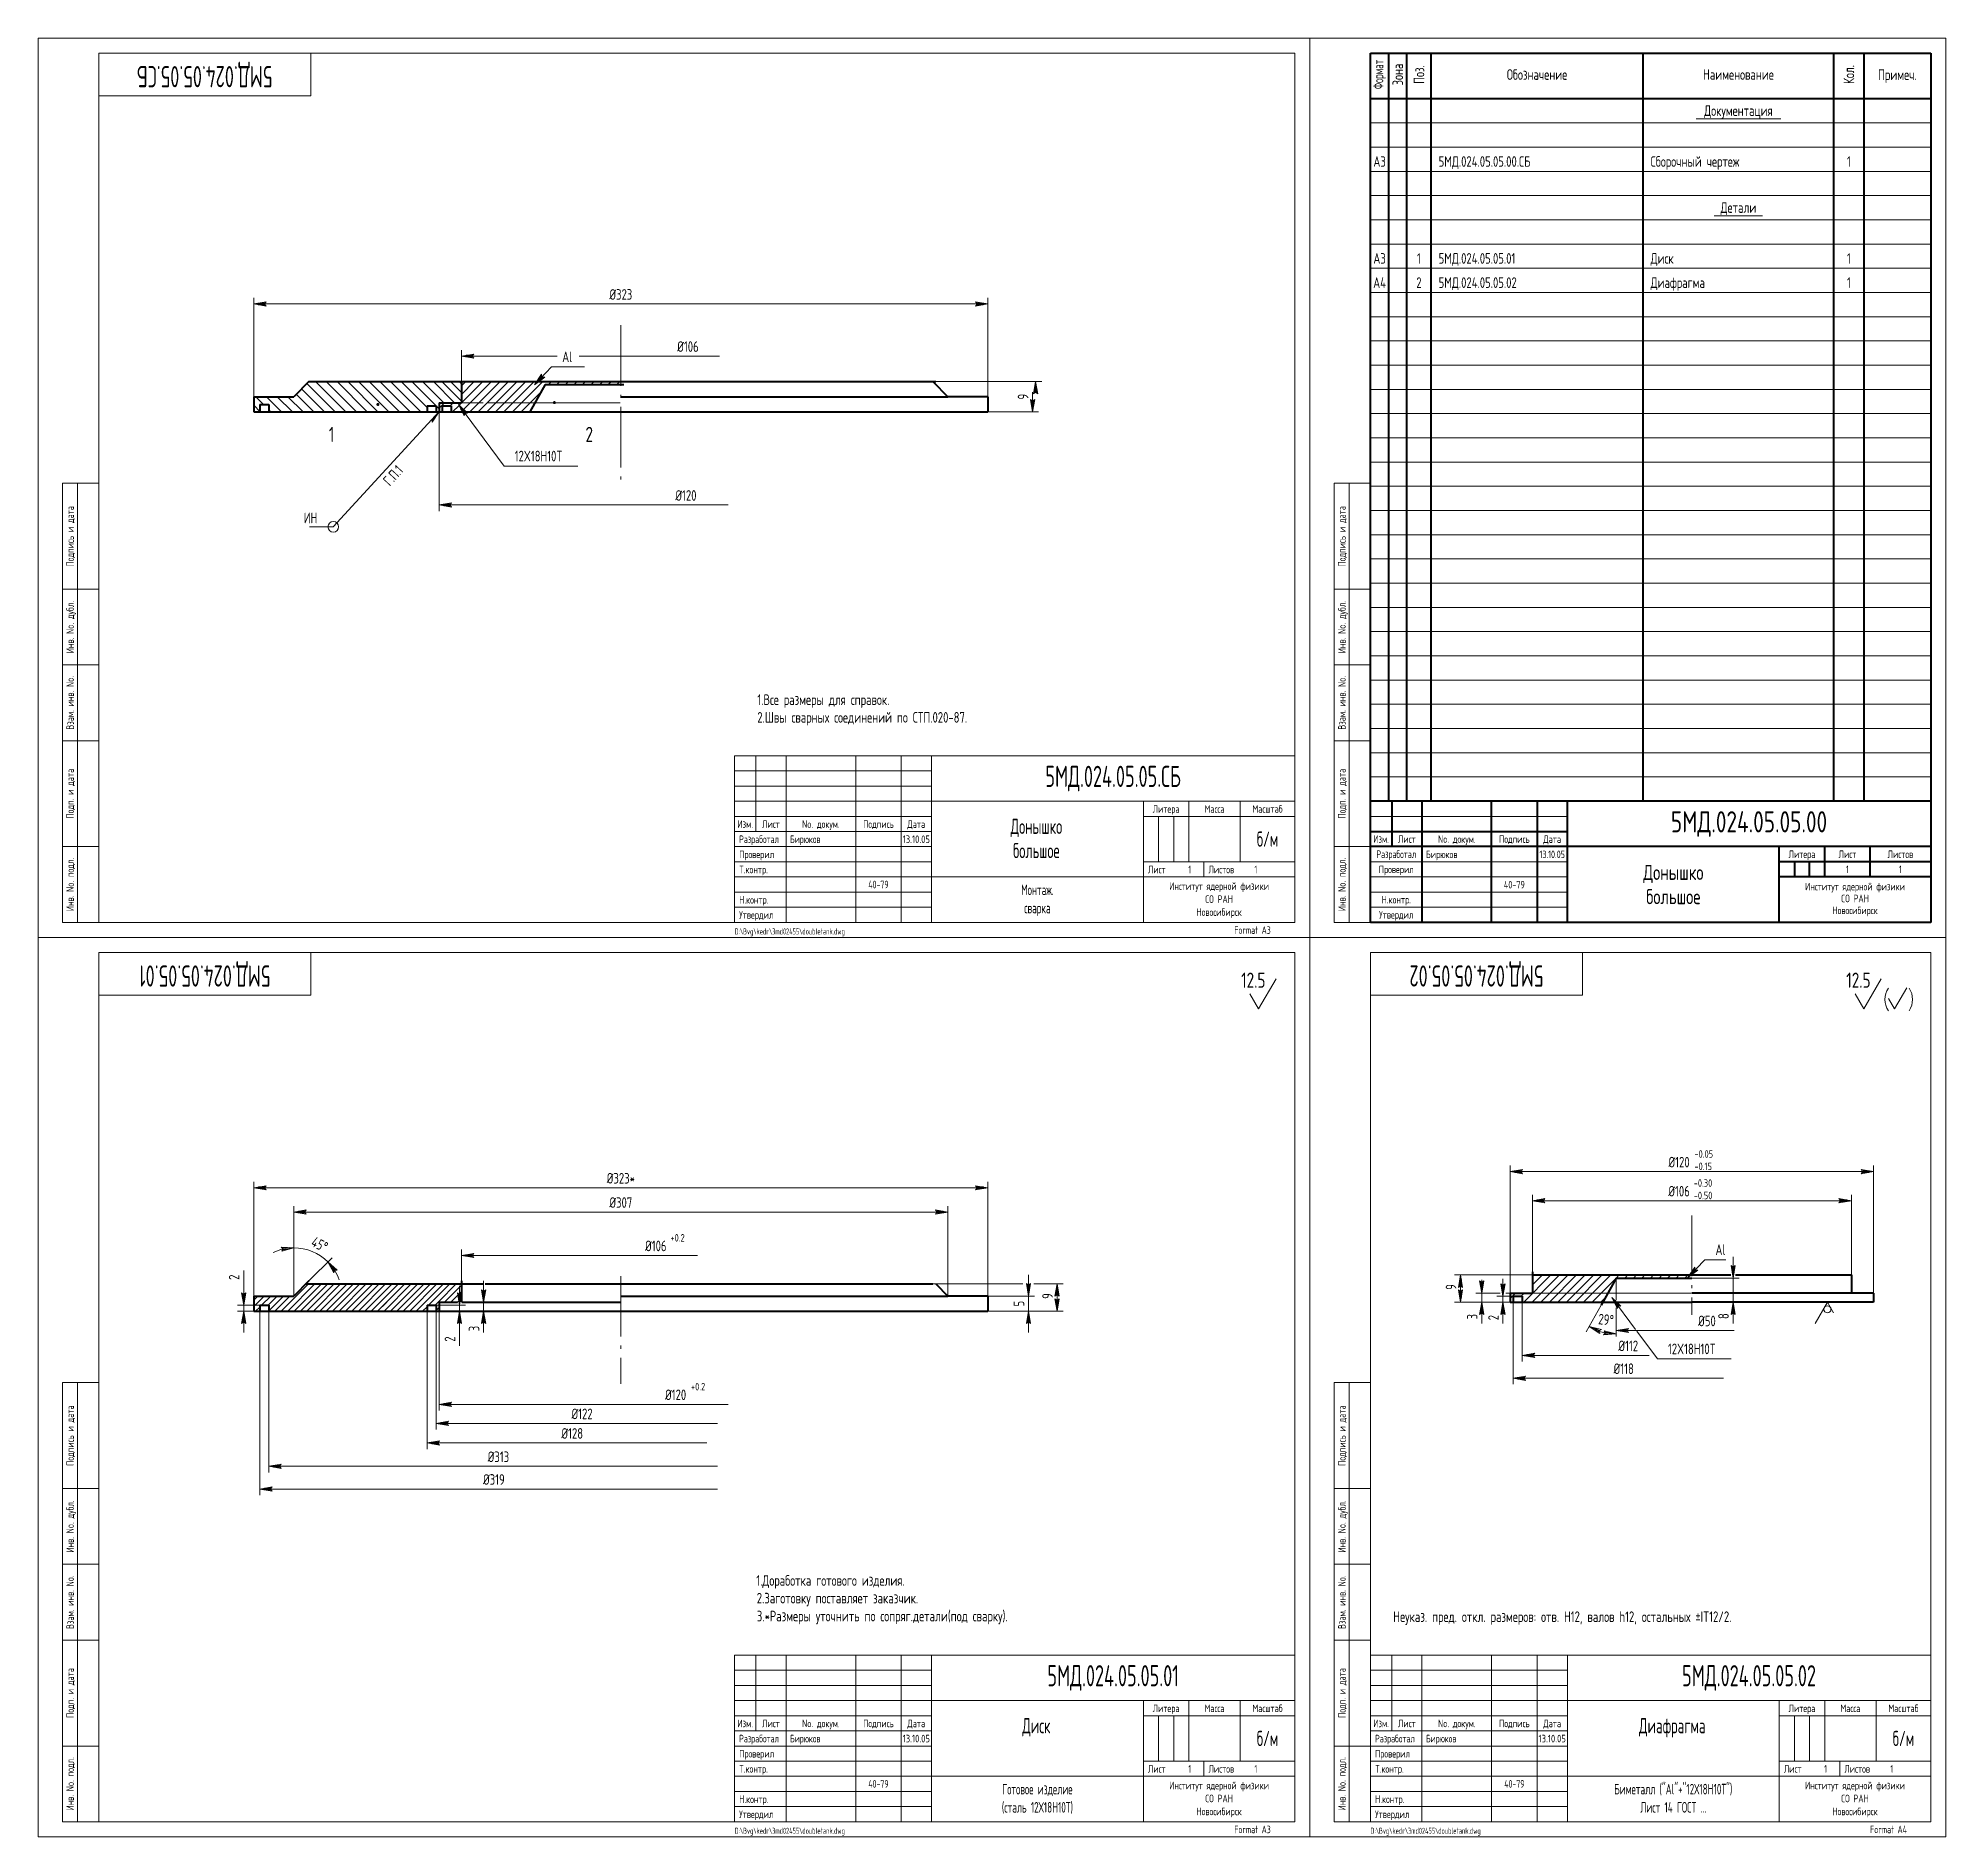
# Model space of a CAD drawing. Extents: x -414 to 4851, y -2165 to 1761.
# Drawn here: x 694 to 1324, y 419 to 1013 of the extents above; entities that cross this region are included whole.
import ezdxf
from ezdxf.enums import TextEntityAlignment as Align

# ---------------------------------------------------------------- set-up
doc = ezdxf.new("R2010")
doc.units = 0
doc.linetypes.add('S-P20', pattern=[27, 20, -3, 1, -3])
for name, color, linetype, lineweight in [('1', 9, 'CONTINUOUS', 20), ('2', 2, 'CONTINUOUS', 50), ('DIM', 4, 'CONTINUOUS', 20), ('HATCH', 5, 'CONTINUOUS', 20), ('TR', 3, 'CONTINUOUS', 20)]:
    doc.layers.add(name, color=color, linetype=linetype, lineweight=lineweight)
doc.styles.add('SIMPLEX', font='simplex.shx', dxfattribs={"width": 0.7})
pattern_1 = [(45, (275.073875836066, 0), (-1.414213562373095, 1.414213562373095), [])]

msp = doc.modelspace()

# ---------------------------------------------------------------- texts
at = {"layer": 'DIM', "style": 'SIMPLEX', "width": 0.7}
for s, p in [('5МД.024.05.05.00.СБ', (1156.789635571172, 970.7560392018383)), ('5МД.024.05.05.01', (1156.789635571172, 938.7560392018383)), ('5МД.024.05.05.02', (1156.789635571172, 930.7560392018383)), ('1.Доработка готового изделия.', (931.4258379364803, 502.1553214612962)), ('2.Заготовку поставляет заказчик.', (931.6141756500153, 496.3219881279629)), ('3.*Размеры уточнить по сопряг.детали(под сварку).', (931.633492338583, 490.4104681980461))]:
    msp.add_text(s, height=3.5, dxfattribs=at).set_placement(p)
for s, height, p in [('1', 3.5, (1292.289635571172, 970.7560392018383)), ('A3', 3.5, (1137.289635571172, 938.7560392018383)), ('1', 3.5, (1150.289635571172, 938.7560392018383)), ('1', 3.5, (1292.289635571172, 938.7560392018383)), ('A4', 3.5, (1137.289635571172, 930.7560392018383)), ('2', 3.5, (1150.289635571172, 930.7560392018383)), ('1', 3.5, (1292.289635571172, 930.7560392018383)), ('1', 5, (791.2067506751769, 879.8893226628824)), ('2', 5, (876.2839532898895, 879.8893226628824))]:
    msp.add_text(s, height=height, dxfattribs=at).set_placement(p, align=Align.CENTER)
for s, p in [('Подпись и дата', (706.0896355711716, 848.7438015313794)), ('Инв. No. дубл.', (706.0896355711716, 818.7438015313794)), ('Взам. инв. No.', (706.0896355711716, 793.7438015313794)), ('Подп. и дата', (706.0896355711716, 763.7438015313794)), ('Инв. No. подл.', (706.0896355711716, 733.7438015313794)), ('Подпись и дата', (706.0896355711716, 551.7438015313794)), ('Подпись и дата', (1126.089635571171, 551.7438015313794)), ('Инв. No. дубл.', (706.0896355711716, 521.7438015313794)), ('Инв. No. дубл.', (1126.089635571171, 521.7438015313794)), ('Взам. инв. No.', (706.0896355711716, 496.7438015313794)), ('Взам. инв. No.', (1126.089635571171, 496.7438015313794)), ('Подп. и дата', (706.0896355711716, 466.7438015313794)), ('Подп. и дата', (1126.089635571171, 466.7438015313794)), ('Инв. No. подл.', (706.0896355711716, 436.7438015313794)), ('Инв. No. подл.', (1126.089635571171, 436.7438015313794))]:
    msp.add_text(s, height=2.5, rotation=90, dxfattribs=at).set_placement(p, align=Align.CENTER)
for s, height, p in [('5МД.024.05.05.00', 7, (1259.289635571172, 753.7438015313794)), ('1', 2.5, (1291.789635571172, 738.7438015313794)), ('1', 2.5, (1309.289635571172, 738.7438015313794))]:
    msp.add_text(s, height=height, dxfattribs=at).set_placement(p, align=Align.MIDDLE)
at = {"layer": 'DIM', "style": 'SIMPLEX', "width": 0.5600000000000362}
msp.add_text('13.10.05', height=2.5, dxfattribs=at).set_placement((1190.089635571171, 742.4438015313794), (1198.489635571172, 742.4438015313794), align=Align.FIT)
at = {"layer": 'DIM', "style": 'SIMPLEX', "width": 0.7}
for p in [(1099.589635571172, 699.6438015313794), (1299.439635571172, 699.6438015313794)]:
    msp.add_text('12.5', height=5, dxfattribs=at).set_placement(p, align=Align.RIGHT)
for s, p in [('-0.05', (1241.263875974658, 642.764271171931)), ('-0.30', (1241.030542641325, 633.163724024776)), ('+0.2', (903.1076150441902, 615.085820949817)), ('+0.2', (909.877738602129, 565.9258208000666))]:
    msp.add_text(s, height=2.4745, dxfattribs=at).set_placement(p, align=Align.BOTTOM_LEFT)
for s, p in [('-0.15', (1241.263875974658, 641.889271171931)), ('-0.50', (1241.030542641325, 632.288724024776))]:
    msp.add_text(s, height=2.4745, dxfattribs=at).set_placement(p, align=Align.TOP_LEFT)
msp.add_text('29° ', height=3.5, rotation=354.3, dxfattribs=at).set_placement((1209.380029982415, 588.5478216602437))
at = {"layer": 'DIM', "char_height": 3.5, "attachment_point": 5, "style": 'SIMPLEX'}
for s, insert in [('%%c323', (886.7146552687957, 928.607478581186)), ('%%c106', (908.8849077301566, 911.385820949817)), ('\\A1;%%c120', (908.2146552687957, 862.2258208000666)), ('\\A1;%%c120', (1236.188875974658, 642.064271171931)), ('%%c323*', (886.7146552687957, 636.7390937528427)), ('%%c307', (886.7146552687977, 628.7188157077362)), ('%%c106', (1236.188875974658, 632.463724024776)), ('%%c106', (898.2659483775235, 614.385820949817)), ('\\A1;%%c50', (1245.39035953738, 589.6041411825446)), ('\\A1;%%c112', (1219.407992762476, 581.3751020887671)), ('\\A1;%%c118', (1217.907992757634, 573.8318124084348)), ('\\A1;%%c120', (904.802738602129, 565.2258208000666)), ('\\A1;%%c122', (873.9122967518329, 558.9173162552155)), ('\\A1;%%c128', (870.6622967566759, 552.4673883404878)), ('\\A1;%%c313', (846.2872967502185, 544.7579329698002)), ('\\A1;%%c319', (844.7872967502185, 537.2601278642343))]:
    msp.add_mtext(s, dxfattribs=dict(at, insert=insert))
for s, insert, rotation in [('9', (1019.545149871915, 894.8395665893612), 90), ('\\A1;45°', (787.2570804106454, 614.8879479017417), 333.3859441926819), ('\\A1;2', (759.0089143954046, 604.0562332560282), 90), ('9', (1027.619447501585, 597.8395665893612), 90), ('\\A1;5', (1018.197084054555, 595.3395665893613), 90), ('3', (838.2283715423534, 587.10146085903), 90), ('2', (830.2772165654753, 583.6228999226946), 90)]:
    msp.add_mtext(s, dxfattribs=dict(at, insert=insert, rotation=rotation))
at = {"layer": 'HATCH', "color": 4, "style": 'SIMPLEX', "width": 0.7}
for s, p in [('9', (1162.623117429714, 599.8874091688992)), ('3', (1169.621942144288, 590.1125341263422)), ('2', (1176.658375992508, 589.8387226007817)), ('8', (1252.610795199132, 590.2346028873881))]:
    msp.add_text(s, height=3.5, rotation=90, dxfattribs=at).set_placement(p)
at = {"layer": 'TR', "style": 'SIMPLEX'}
for s, height, width, p in [('Формат', 3.36, 0.6, (1137.289635571172, 1001.233801531379)), ('Зона', 3.5, 0.7, (1143.289635571172, 1001.233801531379)), ('Поз.', 3.5, 0.7, (1150.289635571172, 1001.233801531379)), ('Кол.', 3.5, 0.7, (1292.289635571172, 1001.233801531379))]:
    msp.add_text(s, height=height, rotation=90, dxfattribs=dict(at, width=width)).set_placement(p, align=Align.MIDDLE)
at = {"layer": 'TR', "style": 'SIMPLEX', "width": 0.7}
for s, height, p in [('Обозначение', 3.5, (1189.289635571172, 1001.233801531379)), ('Наименование', 3.5, (1255.789635571172, 1001.233801531379)), ('Примеч.', 3.5, (1308.289635571172, 1000.703555784688)), ('Литера', 2.5, (1276.789635571172, 743.3970228802777)), ('Лист', 2.5, (1291.789635571172, 743.7438015313794)), ('Листов', 2.5, (1309.289635571172, 743.7438015313794))]:
    msp.add_text(s, height=height, dxfattribs=at).set_placement(p, align=Align.MIDDLE)
at = {"layer": 'TR', "style": 'SIMPLEX'}
for s, height, width, p in [('Документация', 3.5, 0.7, (1255.789635571172, 987.5560392018383)), ('А3', 3.5, 0.7, (1137.289635571172, 970.7560392018383)), ('Детали', 3.5, 0.7, (1255.789635571172, 955.5560392018383)), ('Изм.', 2.5, 0.7, (1137.789635571172, 747.4938015313794)), ('Лист', 2.5, 0.7, (1146.289635571172, 747.4938015313794)), ('No. докум.', 2.5, 0.7, (1162.789635571172, 747.4938015313794)), ('Подпись', 2.5, 0.7, (1181.789635571172, 747.4938015313794)), ('Дата', 2.5, 0.7, (1194.289635571172, 747.4938015313794)), ('Разработал', 2.5, 0.6, (1142.789635571172, 742.4938015313794)), ('Проверил', 2.5, 0.7, (1142.789635571172, 737.4938015313794)), ('Донышко', 5, 0.7, (1234.289635571172, 735.2438015313794)), ('40-79', 2.5, 0.7, (1181.789635571172, 732.4438015313794)), ('большое', 5, 0.7, (1234.289635571172, 727.2438015313794)), ('Институт ядерной физики', 2.5, 0.7, (1294.308428198719, 731.8072280561032)), ('Утвердил', 2.5, 0.7, (1142.789635571172, 722.4938015313794)), ('Н.контр.', 2.5, 0.7, (1142.789635571172, 727.4938015313794)), ('Новосибирск', 2.5, 0.7, (1294.308428198719, 723.9500851989606)), ('СО РАН', 2.5, 0.7, (1294.308428198719, 727.8786566275319))]:
    msp.add_text(s, height=height, dxfattribs=dict(at, width=width)).set_placement(p, align=Align.CENTER)
at = {"layer": 'TR', "style": 'SIMPLEX', "width": 0.7}
for s, height, p in [('Сборочный чертеж', 3.5, (1226.789635571172, 970.7560392018383)), ('Диск', 3.5, (1226.789635571172, 938.7560392018383)), ('Диафрагма', 3.5, (1226.789635571172, 930.7560392018383)), ('Al', 3.5, (867.356389972356, 906.2665305869585)), ('12X18H10T', 3.5, (851.6594295556911, 873.4887807420552)), ('Бирюков', 2.5, (1152.589635571171, 742.4438015313794)), ('Al', 3.5, (1248.213417914952, 611.4042515858876)), ('12X18H10T', 3.5, (1232.516457498287, 578.6265017409842))]:
    msp.add_text(s, height=height, dxfattribs=at).set_placement(p)
for s, height, rotation, p in [('Г.П.1', 3.5, 47.44915535325585, (812.7970533806886, 867.6458491863109)), ('Подпись и дата', 2.5, 90, (1126.089635571171, 848.7438015313794)), ('Инв. No. дубл.', 2.5, 90, (1126.089635571171, 818.7438015313794)), ('Взам. инв. No.', 2.5, 90, (1126.089635571171, 793.7438015313794)), ('Подп. и дата', 2.5, 90, (1126.089635571171, 763.7438015313794)), ('Инв. No. подл.', 2.5, 90, (1126.089635571171, 733.7438015313794))]:
    msp.add_text(s, height=height, rotation=rotation, dxfattribs=at).set_placement(p, align=Align.CENTER)
msp.add_text('ИН', height=3.5, dxfattribs=at).set_placement((786.5065071405845, 853.03953569315), align=Align.RIGHT)
at = {"layer": 'TR', "char_height": 3.5, "width": 170, "attachment_point": 7, "style": 'SIMPLEX'}
for s, insert in [('\\A1;1.Все размеры для справок.\\P2.Швы сварных соединений по СТП.020-87.', (931.7896355711716, 786.2438015313794)), ('\\A1;Неуказ. пред. откл. размеров: отв. H12, валов h12, остальных ±IT12/2.', (1141.789635571172, 489.2438015313794))]:
    msp.add_mtext(s, dxfattribs=dict(at, insert=insert))

# ---------------------------------------------------------------- blocks, each defined once
blk = doc.blocks.new('SHTAMP1')
at = {"layer": 'DIM', "color": 2}
for p, q in [((-185, 55), (0, 55)), ((-185, 55), (-185, 0)), ((-178, 55), (-178, 29.99999999999999)), ((-168, 55), (-168, 0)), ((-145, 55), (-145, 0)), ((-130, 55), (-130, 0)), ((-120, 55), (-120, 0)), ((-120, 40), (0, 40)), ((-49.99999999999997, 40), (-50, 0)), ((-34.99999999999997, 40), (-34.99999999999997, 20)), ((-17.99999999999997, 40), (-17.99999999999997, 20.00000000000001)), ((-185, 35), (-120, 35)), ((-49.99999999999997, 35), (0, 35)), ((-185, 30), (-120, 30)), ((-50, 20), (0, 20)), ((-29.99999999999994, 20.00000000000001), (-29.99999999999997, 15)), ((-120, 15), (0, 15))]:
    blk.add_line(p, q, dxfattribs=at)
at = {"layer": 'DIM'}
for p, q in [((-185, 50), (-120, 50)), ((-185, 45), (-120, 45)), ((-185, 40), (-120, 40)), ((-44.99999999999997, 35), (-44.99999999999997, 20)), ((-39.99999999999997, 35), (-39.99999999999997, 20)), ((-185, 25), (-120, 25)), ((-185, 20), (-120, 20)), ((-185, 15), (-120, 15)), ((-185, 10), (-120, 10)), ((-185, 5), (-120, 5))]:
    blk.add_line(p, q, dxfattribs=at)
at = {"layer": 'DIM', "style": 'SIMPLEX', "width": 0.6}
blk.add_text('1', height=2.5, dxfattribs=at).set_placement((-35.17607202795625, 16.2))
at = {"layer": 'DIM', "style": 'SIMPLEX', "width": 0.6, "flags": 8}
blk.add_attdef('ОБОЗНАЧЕНИЕ2', text='', height=7, dxfattribs=at).set_placement((-117, 60), align=Align.MIDDLE)
at = {"layer": 'DIM', "style": 'SIMPLEX', "width": 0.6}
for tag, height, p in [('ОБОЗНАЧЕНИЕ', 7, (-60, 47.5)), ('МАСШТАБ', 5, (-9, 27.5))]:
    blk.add_attdef(tag, text='', height=height, dxfattribs=at).set_placement(p, align=Align.MIDDLE)
at = {"layer": 'DIM', "style": 'SIMPLEX', "width": 0.9108433734939759}
blk.add_attdef('ДАТА', text='', height=2.5, dxfattribs=at).set_placement((-129.5, 26.2), (-120.5, 26.2), align=Align.FIT)
at = {"layer": 'DIM', "style": 'SIMPLEX', "width": 0.6}
blk.add_attdef('ТЕЛЕФОН', text='', height=2.5, dxfattribs=at).set_placement((-137.5, 12.5), align=Align.MIDDLE_CENTER)
for tag, p in [('ЛИСТОВ', (-13.325, 16.2)), ('FORMAT', (-20, -3.8))]:
    blk.add_attdef(tag, p, '', height=2.5, dxfattribs=at)
at = {"layer": 'TR', "style": 'SIMPLEX', "width": 0.7}
for s, p in [('Литера', (-42.49999999999997, 36.2)), ('Масса', (-26.49999999999997, 36.2)), ('Масштаб', (-9, 36.2)), ('Изм.', (-181.5, 31.2)), ('Лист', (-173, 31.2)), ('No. докум.', (-156.5, 31.2)), ('Подпись', (-137.5, 31.2)), ('Дата', (-125, 31.2)), ('Институт ядерной физики', (-25, 10.70243239950646)), ('СО РАН', (-25, 6.416718113792172)), ('Новосибирск', (-25, 2.131003828077887))]:
    blk.add_text(s, height=2.5, dxfattribs=at).set_placement(p, align=Align.CENTER)
at = {"layer": 'TR', "style": 'SIMPLEX'}
for s, width, p in [('Разработал', 0.6, (-183.5, 26.2)), ('Проверил', 0.7, (-183.5, 21.2)), ('T.контр.', 0.7, (-183.5, 16.2)), ('Лист', 0.7, (-48.5, 16.2)), ('Листов', 0.7, (-28.49999999999997, 16.2)), ('Н.контр.', 0.7, (-183.5, 6.200000000000001)), ('Утвердил', 0.7, (-183.5, 1.200000000000001))]:
    blk.add_text(s, height=2.5, dxfattribs=dict(at, width=width)).set_placement(p)
at = {"layer": 'TR', "style": 'SIMPLEX', "width": 0.6}
for tag, height, p in [('НАИМЕНОВАНИЕ', 5, (-85.34568711718521, 29.20002082529924)), ('НАИМЕНОВАНИЕ2', 5, (-85.34568711718521, 21.20002082529924)), ('СОРТАМЕНТ', 3.5, (-85, 3)), ('МАТЕРИАЛ', 3.5, (-85, 9))]:
    blk.add_attdef(tag, text='', height=height, dxfattribs=at).set_placement(p, align=Align.CENTER)
for tag, p, height in [('РАЗРАБОТАЛ', (-166.7, 26.2), 2.5), ('ПРОВЕРИЛ', (-166.7, 21.2), 2.5), ('НОРМОКОНТРОЛЬ', (-166.7, 6.199999999999998), 2.5), ('УТВЕРДИЛ', (-166.7, 1.199999999999999), 2.5), ('ФАЙЛ', (-185, -4), 2)]:
    blk.add_attdef(tag, p, '', height=height, dxfattribs=at)
blk = doc.blocks.new('LEADR')
at = {"layer": 'DIM'}
for p, q in [((-1.170416226631389, 0.2000000000000028), (0, 0)), ((-0.9997944300187243, -0.0002412563466975826), (-1.170416226631389, 0.2000000000000028)), ((0, 0), (-1.170416226631389, -0.1999999999999886)), ((-0.4381870021173455, 0.07487712356459042), (-1.063684681848329, 0.07474016190496968)), ((0, 0), (-1, 0)), ((-1.170416226631389, -0.1999999999999886), (-0.9997944300187243, -0.0002412563466975826)), ((-0.4396274744967172, -0.07512327059271229), (-1.063870801763059, -0.07525989858129378))]:
    blk.add_line(p, q, dxfattribs=at)
blk = doc.blocks.new('SVLEADR')
at = {"layer": 'DIM'}
for p, q in [((-1.170621796612664, -0.199758743653291), (-1, 0)), ((0, 0), (-1.170621796612664, -0.199758743653291)), ((-0.3755462257252447, -0.07510924514504325), (-1.064076371744335, -0.0750186422345962))]:
    blk.add_line(p, q, dxfattribs=at)

# ---------------------------------------------------------------- hatches: boundary and pattern name
at = {"layer": 'HATCH'}
h = msp.add_hatch(dxfattribs=at)
h.set_pattern_fill('U', color=256, scale=2, angle=45, style=0, pattern_type=0)
h.set_pattern_definition(pattern_1)
h.paths.add_polyline_path([(834.0553040438923, 899.8395665893614), (834.0547422080499, 892.8477920972638), (826.7148969998348, 892.8477920972639), (826.7146552687957, 889.8395665893614), (827.7146552720242, 889.8395665893614), (827.7148164775464, 891.8456911044213), (830.7148164872316, 891.8456911044212), (830.7146552817098, 889.8395665893614), (834.3429258433874, 889.8395665893615), (833.1186502449959, 892.2666496906267), (835.646180583832, 889.8395665893613), (856.7146552687957, 889.8395665893614), (861.7146552687956, 898.8395665893611), (886.7146552687957, 898.8395665893612), (886.7146552687958, 899.8395665893613), (885.307023325101, 899.8395665893613), (859.6105954046283, 899.8395665893614), (858.2220637935045, 898.811075284334), (858.9178414764102, 899.8395665893614)])
h = msp.add_hatch(dxfattribs=at)
h.set_pattern_fill('U', color=256, scale=2, angle=45, style=0, pattern_type=0)
h.set_pattern_definition(pattern_1)
h.paths.add_polyline_path([(1240.425625974658, 604.7923789472738), (1215.425625974658, 604.7923789472738), (1215.425625974658, 603.7923789472736), (1240.425625974658, 603.7923789472738)])

# ---------------------------------------------------------------- linework, layer by layer
at = {"layer": '1'}
for p, q in [((1134.289635571172, 985.2560392018383), (1319.289635571172, 985.2560392018383)), ((1134.289635571172, 977.2560392018383), (1319.289635571172, 977.2560392018383)), ((1134.289635571172, 969.2560392018383), (1319.289635571172, 969.2560392018383)), ((1134.289635571172, 961.2560392018383), (1319.289635571172, 961.2560392018383)), ((1134.289635571172, 953.2560392018383), (1319.289635571172, 953.2560392018383)), ((1134.289635571172, 945.2560392018383), (1319.289635571172, 945.2560392018383)), ((1134.289635571172, 937.2560392018383), (1319.289635571172, 937.2560392018383)), ((1134.289635571172, 929.2560392018383), (1319.289635571172, 929.2560392018383)), ((1134.289635571172, 921.2560392018383), (1319.289635571172, 921.2560392018383)), ((1134.289635571172, 913.2560392018383), (1319.289635571172, 913.2560392018383)), ((1134.289635571172, 905.2560392018383), (1319.289635571172, 905.2560392018383)), ((1134.289635571172, 897.2560392018383), (1319.289635571172, 897.2560392018383)), ((834.05474220805, 892.8477920972638), (841.2799756766524, 892.8477920972638)), ((842.8238750164389, 892.8477920972638), (886.5334526953332, 892.8477920972638)), ((1134.289635571172, 889.2560392018383), (1319.289635571172, 889.2560392018383)), ((1134.289635571172, 881.2560392018383), (1319.289635571172, 881.2560392018383)), ((1134.289635571172, 873.2560392018383), (1319.289635571172, 873.2560392018383)), ((1134.289635571172, 865.2560392018383), (1319.289635571172, 865.2560392018383)), ((1134.289635571172, 857.2560392018383), (1319.289635571172, 857.2560392018383)), ((1134.289635571172, 849.2560392018383), (1319.289635571172, 849.2560392018383)), ((1134.289635571172, 841.2560392018383), (1319.289635571172, 841.2560392018383)), ((1134.289635571172, 833.2560392018383), (1319.289635571172, 833.2560392018383)), ((1134.289635571172, 825.2560392018383), (1319.289635571172, 825.2560392018383)), ((1134.289635571172, 817.2560392018383), (1319.289635571172, 817.2560392018383)), ((1134.289635571172, 809.2560392018383), (1319.289635571172, 809.2560392018383)), ((1134.289635571172, 801.2560392018383), (1319.289635571172, 801.2560392018383)), ((1134.289635571172, 793.2560392018383), (1319.289635571172, 793.2560392018383)), ((1134.289635571172, 785.2560392018383), (1319.289635571172, 785.2560392018383)), ((1134.289635571172, 777.2560392018383), (1319.289635571172, 777.2560392018383)), ((1134.289635571172, 769.2560392018383), (1319.289635571172, 769.2560392018383)), ((1199.289635571172, 756.2438015313794), (1134.289635571172, 756.2438015313794)), ((1199.289635571172, 741.2438015313794), (1134.289635571172, 741.2438015313794)), ((1134.289635571172, 736.2438015313794), (1199.289635571172, 736.2438015313794)), ((1199.289635571172, 731.2438015313794), (1134.289635571172, 731.2438015313794)), ((1134.289635571172, 726.2438015313794), (1199.289635571172, 726.2438015313794)), ((1187.765712252938, 598.7923789472738), (1196.511833450816, 598.7923789472738)), ((1196.511833450816, 598.7923789472738), (1240.221411129711, 598.7923789472738))]:
    msp.add_line(p, q, dxfattribs=at)
at = {"layer": '1', "linetype": 'S-P20'}
for p, q in [((886.7146552687957, 918.4400730777631), (886.7146552687957, 865.8395665893614)), ((1240.425625974658, 624.3928854356757), (1240.425625974658, 591.5972894628447)), ((886.7146552687957, 604.4554877038805), (886.7146552687957, 568.8395665893614))]:
    msp.add_line(p, q, dxfattribs=at)
at = {"layer": '2'}
for p, q in [((1134.289635571172, 721.2438015313794), (1134.289635571172, 1008.243801531379)), ((1134.289635571172, 1008.243801531379), (1319.289635571172, 1008.243801531379)), ((1140.289635571172, 761.2438015313794), (1140.289635571172, 1008.243801531379)), ((1146.289635571172, 761.2438015313794), (1146.289635571172, 1008.243801531379)), ((1154.289635571172, 761.2438015313794), (1154.289635571172, 1008.243801531379)), ((1224.289635571172, 761.2438015313794), (1224.289635571172, 1008.243801531379)), ((1287.289635571172, 761.2438015313794), (1287.289635571172, 1008.243801531379)), ((1297.289635571172, 761.2438015313794), (1297.289635571172, 1008.243801531379)), ((1319.289635571172, 1008.243801531379), (1319.289635571172, 721.2438015313794)), ((1319.289635571172, 993.2560392018383), (1134.289635571172, 993.2560392018383)), ((765.4646552687957, 894.8395665893615), (765.4646552687957, 891.3395665893615)), ((765.4646552687957, 894.8395665893617), (778.7146552687957, 894.8395665893612)), ((783.7146552687957, 899.8395665893613), (778.7146552687957, 894.8395665893613)), ((783.7146552687957, 899.8395665893614), (990.7146552687957, 899.8395665893613)), ((834.0553040438922, 899.8395665893613), (834.0547422080499, 892.8477920972637)), ((861.7146552687957, 898.8395665893613), (856.7146552687957, 889.8395665893613)), ((861.7146552687957, 898.8395665893611), (887.7146552687959, 898.8395665893613)), ((885.307023325101, 899.8395665893613), (886.7146552687959, 899.8395665893613)), ((886.7146552687957, 894.8395665893592), (994.7146552687998, 894.8395665893572)), ((989.7146552687957, 899.8395665893613), (994.7146552687957, 894.8395665893613)), ((1007.964655268796, 894.8395665893615), (994.7146552687957, 894.8395665893613)), ((1007.964655268796, 894.8395665893618), (1007.964655268796, 891.3395665893618)), ((765.4646552687957, 891.3395665893615), (765.4646552687957, 889.8395665893615)), ((765.4646552687957, 889.8395665893615), (1007.964655268796, 889.8395665893611)), ((767.4646552687957, 892.2601873631241), (770.4646552687957, 892.2601873631236)), ((767.4646552687957, 892.2601873631241), (767.4646552687957, 889.8395665893615)), ((770.4646552687957, 892.2601873631241), (770.4646552687957, 889.8395665893615)), ((822.7148164614036, 891.8456911044213), (822.7146552817103, 889.839888016113)), ((822.7148164614036, 891.8456911044213), (825.7148164710893, 891.8456911044213)), ((825.7148164710893, 891.8456911044212), (825.7146552720244, 889.8396469460492)), ((826.7148969998348, 892.8477920972638), (826.7146552687957, 889.8395665893613)), ((826.7148969998348, 892.8477920972638), (834.0547422080499, 892.8477920972638)), ((827.7148164775463, 891.8456911044213), (827.714655265567, 889.8394862326734)), ((827.7148164775463, 891.8456911044213), (830.7148164872319, 891.8456911044213)), ((830.7148164872317, 891.8456911044212), (830.7146552558811, 889.8392451626098)), ((1007.964655268796, 891.3395665893615), (1007.964655268796, 889.8395665893615)), ((1319.289635571172, 761.2438015313794), (1134.289635571172, 761.2438015313794)), ((1141.289635571172, 761.2438015313794), (1141.289635571172, 746.2438015313794)), ((1151.289635571172, 761.2438015313794), (1151.289635571172, 721.2438015313794)), ((1174.289635571172, 721.2438015313794), (1174.289635571172, 761.2438015313794)), ((1189.289635571172, 761.2438015313794), (1189.289635571172, 721.2438015313794)), ((1199.289635571172, 721.2438015313794), (1199.289635571172, 761.2438015313794)), ((1134.289635571172, 751.2438015313794), (1199.289635571172, 751.2438015313794)), ((1319.289635571172, 746.2438015313794), (1134.289635571172, 746.2438015313794)), ((1269.289635571172, 721.2438015313794), (1269.289635571172, 746.2438015313794)), ((1284.289635571172, 736.2438015313794), (1284.289635571172, 746.2438015313794)), ((1299.289635571172, 736.2438015313794), (1299.289635571172, 746.2438015313794)), ((1319.289635571172, 741.2438015313794), (1269.289635571172, 741.2438015313794)), ((1274.289635571172, 741.2438015313794), (1274.289635571172, 736.2438015313794)), ((1279.289635571172, 736.2438015313794), (1279.289635571172, 741.2438015313794)), ((1319.289635571172, 736.2438015313794), (1269.289635571172, 736.2438015313794)), ((1319.289635571172, 721.2438015313794), (1134.289635571172, 721.2438015313794)), ((1187.766274749754, 605.7923789472738), (1187.765712252938, 598.7923789472738)), ((783.7146552687957, 602.8395665893613), (778.7146552687955, 597.8395665893612)), ((782.7146552687957, 601.8395665893613), (841.1388789695484, 601.8395665893613)), ((834.0553040438922, 602.8395665893613), (834.0547415470753, 595.8395665893601)), ((841.8573566879631, 601.8395665893613), (989.7146552687957, 601.8395665893613)), ((990.7146552687957, 601.8395665893613), (994.7146552687957, 597.8395665893613)), ((1180.425867044723, 598.7923789472738), (1180.425625974658, 595.792378947274)), ((1180.426027758099, 598.7923789472738), (1187.765712252938, 598.7923789472738)), ((1187.766194393066, 604.792378947274), (1253.243027197241, 604.7923789472738)), ((1215.425625974658, 603.7923789472735), (1210.425625974658, 594.7923789472735)), ((1215.425625974658, 603.7923789472736), (1240.425625974658, 603.7923789472738)), ((1300.425224191217, 598.7923789472738), (1240.425625974658, 598.7923789472738)), ((1254.851430897464, 604.7923789472738), (1293.084896842874, 604.7923789472738)), ((1293.084896842874, 604.7923789472738), (1293.085378983002, 598.7923789472738)), ((1300.425224191217, 598.7923789472738), (1300.425465261282, 595.7923789472738)), ((765.4646552687957, 597.8395665893615), (765.4646552687957, 594.3395665893615)), ((765.4646552687957, 597.8395665893617), (778.7146552687957, 597.8395665893612)), ((765.4646552687957, 594.3395665893615), (765.4646552687957, 592.8395665893615)), ((765.4646552687957, 592.8395665893615), (1007.964655268796, 592.8395665893611)), ((767.4646552687957, 594.843656911571), (767.4646552687957, 592.8395665893615)), ((767.4646552687957, 594.8395665893615), (770.4646552687957, 594.839566589361)), ((770.4646552687957, 594.843656911571), (770.4646552687957, 592.8395665893615)), ((822.7148159692579, 594.8395665893614), (822.7146552817103, 592.839888016113)), ((822.7148159692579, 594.8395665893614), (825.7148963356317, 594.8395665893613)), ((825.7148159789435, 594.8395665893613), (825.7146552720244, 592.8396469460492)), ((826.7148963388602, 595.8395665893602), (826.7146552687957, 592.8395665893613)), ((826.7148963388602, 595.8395665893602), (832.8045311969179, 595.8395665893601)), ((834.2414866337472, 595.8395665893601), (886.7146552687957, 595.8395665893592)), ((886.883662249425, 597.8395665893592), (994.7146552687998, 597.8395665893572)), ((1007.964655268796, 597.8395665893615), (994.7146552687957, 597.8395665893613)), ((1007.964655268796, 597.8395665893615), (1007.964655268796, 594.3395665893615)), ((1007.964655268796, 594.3395665893615), (1007.964655268796, 592.8395665893615)), ((1180.425625974658, 595.792378947274), (1240.425625974658, 595.7923789472738)), ((1181.425786691263, 597.7923789472738), (1181.425625971429, 595.7922985905859)), ((1181.425786691263, 597.7923789472738), (1184.425867057636, 597.7923789472738)), ((1184.425786700948, 597.7923789472738), (1184.425625961743, 595.7920575205223)), ((1300.425625974658, 595.7923789472738), (1240.425625974658, 595.7923789472738))]:
    msp.add_line(p, q, dxfattribs=at)
at = {"layer": 'DIM'}
for p, q in [((1241.789635571172, 986.5560392018383), (1269.789635571172, 986.5560392018383)), ((1247.789635571172, 954.5560392018383), (1263.789635571172, 954.5560392018383)), ((765.4646552687957, 894.8395665893617), (765.4646552687957, 927.457478581186)), ((1007.964655268796, 894.8395665893615), (1007.964655268796, 927.457478581186)), ((768.9646552687957, 925.457478581186), (1004.464655268796, 925.457478581186)), ((834.0551601915174, 898.0493935744867), (834.0551601915174, 910.235820949817)), ((834.0551601915174, 908.235820949817), (865.7070080177602, 908.235820949817)), ((872.9140507037266, 908.235820949817), (919.2897843121114, 908.235820949817)), ((858.2220637935045, 898.811075284334), (863.856389972356, 904.6915305869585)), ((863.856389972356, 904.6915305869585), (874.7063899723562, 904.6915305869585)), ((990.7146552687957, 899.8395665893613), (1025.695149871915, 899.8395665893613)), ((1022.695149871915, 896.3395665893613), (1022.695149871915, 893.3395665893611)), ((826.7146646465274, 889.9562679093651), (791.7565071405845, 851.8740356931501)), ((826.7146552687957, 889.8395665893614), (826.7146552687957, 857.0758208000666)), ((833.1186502449962, 892.2666496906263), (848.1594295556911, 871.9137807420551)), ((1007.964655268796, 889.8395665893611), (1024.695149871915, 889.8395665893611)), ((848.1594295556911, 871.9137807420551), (872.4844295556911, 871.9137807420551)), ((830.2146552687957, 859.0758208000666), (922.1099382316413, 859.0758208000666)), ((791.7565071405845, 851.8740356931501), (783.9227705158557, 851.8740356931501)), ((1180.425867044723, 598.7923789472738), (1180.426027758099, 640.914271171931)), ((1183.926027758099, 638.914271171931), (1296.925224191217, 638.914271171931)), ((1300.425224191217, 598.7923789472738), (1300.425224191217, 640.914271171931)), ((765.4646552687957, 597.8395665893617), (765.4646552687957, 635.5890937528427)), ((768.9646552687957, 633.5890937528427), (1004.464655268796, 633.5890937528427)), ((1007.964655268796, 597.8395665893615), (1007.964655268796, 635.5890937528427)), ((1187.766274749754, 605.792378947274), (1187.766274749754, 631.313724024776)), ((1293.084896842874, 604.7923789472738), (1293.084977199562, 631.313724024776)), ((778.7146552687957, 597.8395665893612), (778.7146552687957, 627.5688157077362)), ((782.2146552687957, 625.5688157077362), (991.2146552687998, 625.5688157077362)), ((994.7146552687998, 597.8395665893572), (994.7146552687998, 627.5688157077362)), ((1187.766274749754, 629.313724024776), (1293.084971139787, 629.313724024776)), ((834.0551601915174, 601.0493935744867), (834.0551601915174, 613.235820949817)), ((834.0551601915174, 611.235820949817), (865.7070080177602, 611.235820949817)), ((865.7070080177602, 611.235820949817), (912.0827416261452, 611.235820949817)), ((762.1589143954047, 598.3395665893615), (762.1589143954047, 606.2728999226948)), ((783.7146552687957, 602.8395665893614), (791.3851824944682, 610.5100938150337)), ((1021.347084054555, 601.3395665893615), (1021.347084054555, 604.8395665893615)), ((1239.0790917361, 603.948796283263), (1244.713417914952, 609.8292515858875)), ((1244.713417914952, 609.8292515858875), (1251.625015684189, 609.8292515858875)), ((1254.047229047352, 607.2923789472738), (1254.047229047352, 610.7923789472738)), ((833.4272165654754, 598.3395665893613), (833.4272165654754, 601.1654551986879)), ((841.3783715423533, 599.3395665893601), (841.3783715423533, 602.8395665893601)), ((989.7146552687957, 601.8395665893613), (1014.857381280657, 601.8395665893613)), ((1014.857381280657, 601.8395665893613), (1019.511905677156, 601.8395665893613)), ((1023.067208862902, 601.8395665893613), (1032.769447501585, 601.8395665893613)), ((1030.769447501585, 599.3395665893613), (1030.769447501585, 596.3395665893611)), ((1187.766194393066, 604.792378947274), (1162.021942144288, 604.792378947274)), ((1164.021942144288, 599.292378947274), (1164.021942144288, 602.292378947274)), ((1177.154320658173, 598.7923789472738), (1169.021942144288, 598.7923789472738)), ((1171.021942144288, 602.2923789472738), (1171.021942144288, 603.1525534035267)), ((1171.021942144288, 595.792378947274), (1171.021942144288, 600.7923789472738)), ((1178.021942144288, 601.2923789472738), (1178.021942144288, 603.5745601307577)), ((1178.021942144288, 595.792378947274), (1178.021942144288, 598.7923789472738)), ((1180.426027758099, 598.7923789472738), (1178.961866070811, 598.7923789472738)), ((1215.425625974658, 603.7923789472736), (1215.425625974658, 596.4541689255298)), ((1240.425625974658, 603.7923789472738), (1256.047229047352, 603.7923789472738)), ((1254.047229047352, 595.7923789472738), (1254.047229047352, 604.7923789472738)), ((767.4646552687957, 594.8395665893615), (760.1589143954047, 594.8395665893615)), ((765.4646552687957, 592.8395665893615), (760.1589143954047, 592.8395665893615)), ((762.1589143954047, 592.8395665893615), (762.1589143954047, 594.8395665893615)), ((767.4646552687957, 592.8395665893615), (767.4646552687957, 532.1101278642343)), ((770.4646552687957, 592.8395665893615), (770.4646552687957, 539.6079329698002)), ((822.7146552817103, 592.839888016113), (822.7146552817103, 547.3173883404878)), ((825.7146552720244, 592.8396469460492), (825.7146552720244, 553.7673162552155)), ((825.7148963356317, 594.8395665893613), (826.1791154079376, 594.8395665893613)), ((826.2834693360619, 594.8395665893613), (835.4272165654754, 594.8395665893613)), ((826.7146552687957, 592.8395665893614), (826.7146552687957, 560.0758208000666)), ((833.4272165654754, 595.8395665893613), (833.4272165654754, 592.8395665893613)), ((841.3783715423533, 597.8395665893601), (841.3783715423533, 592.8395665893613)), ((1007.964655268796, 597.8395665893614), (1023.347084054555, 597.8395665893615)), ((1007.964655268796, 592.8395665893611), (1032.769447501585, 592.8395665893611)), ((1021.347084054555, 592.8395665893611), (1021.347084054555, 597.8395665893615)), ((1180.425625974658, 595.792378947274), (1162.021942144288, 595.792378947274)), ((1180.425625974658, 595.792378947274), (1169.021942144288, 595.792378947274)), ((1171.021942144288, 592.292378947274), (1171.021942144288, 588.792378947274)), ((1181.425867047951, 597.7923789472738), (1176.021942144288, 597.7923789472738)), ((1180.425625974658, 595.792378947274), (1176.021942144288, 595.792378947274)), ((1178.021942144288, 592.292378947274), (1178.021942144288, 588.792378947274)), ((1181.425625977887, 595.792378947274), (1181.425625977887, 568.6818124084348)), ((1184.425625987572, 595.792378947274), (1184.425625987572, 576.2251020887671)), ((1210.425625974658, 594.7923789472736), (1205.536147170875, 585.9913171004646)), ((1213.975678187591, 597.4043706895553), (1221.78512799686, 586.8367860421658)), ((1215.425625974658, 593.9604155041171), (1215.425625974658, 584.4541411825446)), ((1254.047229047352, 592.2923789472738), (1254.047229047352, 588.7923789472738)), ((762.1589143954047, 589.3395665893615), (762.1589143954047, 585.8395665893615)), ((833.4272165654754, 589.3395665893613), (833.4272165654754, 581.406233256028)), ((841.3783715423533, 589.3395665893613), (841.3783715423533, 585.8395665893613)), ((1021.347084054555, 589.3395665893611), (1021.347084054555, 585.8395665893611)), ((1218.925625974658, 586.4541411825446), (1254.39035953738, 586.4541411825446)), ((1222.259604376094, 586.1947344990734), (1229.016457498287, 577.0515017409841)), ((1187.925625987572, 578.2251020887671), (1226.332738489641, 578.2251020887671)), ((1229.016457498287, 577.0515017409841), (1253.341457498287, 577.0515017409841)), ((1184.925625977887, 570.6818124084348), (1250.89035953738, 570.6818124084348)), ((830.2146552687957, 562.0758208000666), (922.1099382316413, 562.0758208000666)), ((829.2146552720244, 555.7673162552155), (918.6099382316413, 555.7673162552155)), ((826.2146552817103, 549.3173883404878), (915.1099382316413, 549.3173883404878)), ((773.9646552687957, 541.6079329698002), (918.6099382316413, 541.6079329698002)), ((770.9646552687957, 534.1101278642343), (918.6099382316413, 534.1101278642343))]:
    msp.add_line(p, q, dxfattribs=at)
at = {"layer": 'DIM', "color": 2}
for p, q in [((702.2896355711716, 721.2438015313794), (702.2896355711716, 866.2438015313794)), ((714.2896355711716, 866.2438015313794), (702.2896355711716, 866.2438015313794)), ((707.2896355711716, 721.2438015313794), (707.2896355711716, 866.2438015313794)), ((1122.289635571172, 721.2438015313794), (1122.289635571172, 866.2438015313794)), ((1134.289635571172, 866.2438015313794), (1122.289635571172, 866.2438015313794)), ((1127.289635571172, 721.2438015313794), (1127.289635571172, 866.2438015313794)), ((714.2896355711716, 831.2438015313794), (702.2896355711716, 831.2438015313794)), ((1134.289635571172, 831.2438015313794), (1122.289635571172, 831.2438015313794)), ((714.2896355711716, 806.2438015313794), (702.2896355711716, 806.2438015313794)), ((1134.289635571172, 806.2438015313794), (1122.289635571172, 806.2438015313794)), ((714.2896355711716, 781.2438015313794), (702.2896355711716, 781.2438015313794)), ((1134.289635571172, 781.2438015313794), (1122.289635571172, 781.2438015313794)), ((714.2896355711716, 746.2438015313794), (702.2896355711716, 746.2438015313794)), ((1134.289635571172, 746.2438015313794), (1122.289635571172, 746.2438015313794)), ((714.2896355711716, 721.2438015313794), (702.2896355711716, 721.2438015313794)), ((1134.289635571172, 721.2438015313794), (1122.289635571172, 721.2438015313794)), ((702.2896355711716, 424.2438015313794), (702.2896355711716, 569.2438015313794)), ((714.2896355711716, 569.2438015313794), (702.2896355711716, 569.2438015313794)), ((707.2896355711716, 424.2438015313794), (707.2896355711716, 569.2438015313794)), ((1122.289635571172, 424.2438015313794), (1122.289635571172, 569.2438015313794)), ((1134.289635571172, 569.2438015313794), (1122.289635571172, 569.2438015313794)), ((1127.289635571172, 424.2438015313794), (1127.289635571172, 569.2438015313794)), ((714.2896355711716, 534.2438015313794), (702.2896355711716, 534.2438015313794)), ((1134.289635571172, 534.2438015313794), (1122.289635571172, 534.2438015313794)), ((714.2896355711716, 509.2438015313794), (702.2896355711716, 509.2438015313794)), ((1134.289635571172, 509.2438015313794), (1122.289635571172, 509.2438015313794)), ((714.2896355711716, 484.2438015313794), (702.2896355711716, 484.2438015313794)), ((1134.289635571172, 484.2438015313794), (1122.289635571172, 484.2438015313794)), ((714.2896355711716, 449.2438015313794), (702.2896355711716, 449.2438015313794)), ((1134.289635571172, 449.2438015313794), (1122.289635571172, 449.2438015313794)), ((714.2896355711716, 424.2438015313794), (702.2896355711716, 424.2438015313794)), ((1134.289635571172, 424.2438015313794), (1122.289635571172, 424.2438015313794))]:
    msp.add_line(p, q, dxfattribs=at)
at = {"layer": 'DIM'}
for points in [[(694.2896355711716, 716.2438015313794), (694.2896355711716, 1013.243801531379), (1114.289635571172, 1013.243801531379), (1114.289635571172, 716.2438015313794)], [(1114.289635571172, 716.2438015313794), (1114.289635571172, 1013.243801531379), (1324.289635571172, 1013.243801531379), (1324.289635571172, 716.2438015313794)], [(694.2896355711716, 419.2438015313794), (694.2896355711716, 716.2438015313794), (1114.289635571172, 716.2438015313794), (1114.289635571172, 419.2438015313794)], [(1114.289635571172, 419.2438015313794), (1114.289635571172, 716.2438015313794), (1324.289635571172, 716.2438015313794), (1324.289635571172, 419.2438015313794)]]:
    msp.add_lwpolyline(points, close=True, dxfattribs=at)
at = {"layer": 'DIM', "color": 2}
for points in [[(714.2896355711716, 721.2438015313794), (714.2896355711716, 1008.243801531379), (1109.289635571172, 1008.243801531379), (1109.289635571172, 721.2438015313794)], [(714.2896355711716, 424.2438015313794), (714.2896355711716, 711.2438015313794), (1109.289635571172, 711.2438015313794), (1109.289635571172, 424.2438015313794)], [(1134.289635571172, 424.2438015313794), (1134.289635571172, 711.2438015313794), (1319.289635571172, 711.2438015313794), (1319.289635571172, 424.2438015313794)]]:
    msp.add_lwpolyline(points, close=True, dxfattribs=at)
for points in [[(714.2896355711716, 994.2438015313794), (784.2896355711716, 994.2438015313794), (784.2896355711716, 1008.243801531379)], [(714.2896355711716, 697.2438015313794), (784.2896355711716, 697.2438015313794), (784.2896355711716, 711.2438015313794)], [(1134.289635571172, 697.2438015313794), (1204.289635571172, 697.2438015313794), (1204.289635571172, 711.2438015313794)]]:
    msp.add_lwpolyline(points, dxfattribs=at)
at = {"layer": 'DIM', "flags": 128}
for points in [[(806.3368263761088, 892.0645167291754, 0.5, 0.5, 458.3655088839218), (806.3350680572617, 892.0658082135191, 0, 0, 0), (796.4567506751769, 878.4893226628824, 0, 0, 0), (785.9567506751769, 878.4893226628824, 0, 0, 0)], [(864.8667020614032, 892.6636473776981, 0.5, 0.5, 458.3655088839218), (864.8646977847777, 892.6627856978351, 0, 0, 0), (871.0339532898895, 878.4893226628824, 0, 0, 0), (881.5339532898895, 878.4893226628824, 0, 0, 0)]]:
    msp.add_lwpolyline(points, format="xyseb", dxfattribs=at)
for points in [[(1094.452884225223, 697.6438015313794), (1097.339635571172, 692.6438015313794), (1103.113138263068, 702.6438015313794)], [(1294.302884225224, 697.6438015313794), (1297.189635571172, 692.6438015313794), (1302.963138263068, 702.6438015313794)], [(1305.318909629008, 696.1438015313794), (1307.339635571172, 692.6438015313794), (1311.381087455499, 699.6438015313794)], [(1287.204462877399, 592.2923789472737), (1285.183736935236, 595.7923789472737), (1281.142285050908, 588.7923789472737)]]:
    msp.add_lwpolyline(points, dxfattribs=at)
at = {"layer": 'DIM'}
for centre, radius in [((791.7565071405845, 851.8740356931501), 1.75), ((1285.183736935236, 593.4578789472737), 1.1655)]:
    msp.add_circle(centre, radius, dxfattribs=at)
for centre, radius, start, end in [((1310.839635571172, 695.7938015313794), 6.649999999999909, 146.0000000000001, 214.0000000000001), ((1306.639635571172, 695.7938015313794), 6.649999999999909, 325.9999999999999, 33.99999999999987), ((778.7146552687957, 597.8395665893613), 15.91883144496346, 102.6228711898528, 115.2457423797055), ((778.7146552687957, 597.8395665893613), 15.91883144496346, 44.99999999999965, 90.00000000000007), ((778.7146552687957, 597.8395665893613), 15.91883144496346, 19.75425762029424, 32.37712881014695), ((1215.425625974658, 603.6803055406174), 18.36368321017494, 251.8821997643801, 259.0631961365422)]:
    msp.add_arc(centre, radius, start, end, dxfattribs=at)
at = {"layer": 'HATCH'}
for p, q in [((768.7429795985754, 892.2601873631239), (766.1636003723374, 894.8395665893617)), ((774.6991342782705, 889.8395665893614), (769.6991342782705, 894.8395665893614)), ((778.2346681842032, 889.8395665893614), (773.2346681842034, 894.8395665893613)), ((781.7702020901359, 889.8395665893614), (776.7702020901361, 894.8395665893612)), ((785.3057359960687, 889.8395665893614), (779.5101956324322, 895.6351069529978)), ((788.8412699020016, 889.8395665893614), (781.2779625853987, 897.4028739059642)), ((792.376803807934, 889.8395665893614), (783.0457295383651, 899.1706408589306)), ((795.9123377138669, 889.8395665893613), (785.9123377138669, 899.8395665893614)), ((799.4478716197998, 889.8395665893613), (789.4478716197998, 899.8395665893614)), ((802.9834055257325, 889.8395665893613), (792.9834055257325, 899.8395665893614)), ((806.5189394316651, 889.8395665893613), (796.5189394316651, 899.8395665893614)), ((810.054473337598, 889.8395665893613), (800.054473337598, 899.8395665893614)), ((813.5900072435309, 889.8395665893613), (803.5900072435306, 899.8395665893614)), ((817.1255411494633, 889.8395665893613), (807.1255411494633, 899.8395665893614)), ((820.6610750553962, 889.8395665893613), (810.6610750553962, 899.8395665893614)), ((822.7147743312048, 891.3214012194854), (814.1966089613288, 899.8395665893614)), ((826.7147370241598, 890.8569724324631), (817.7321428672615, 899.8395665893614)), ((828.0547586564701, 893.0524847060856), (821.2676767731944, 899.8395665893614)), ((831.7949851712244, 892.8477920972638), (824.803210679127, 899.8395665893614)), ((834.054787900823, 893.4164164924111), (827.6316378038732, 899.8395665893613)), ((834.0550151655972, 896.2446163523833), (830.4600649286193, 899.8395665893613)), ((834.0552424303713, 899.0728162123555), (833.2884920533654, 899.8395665893613)), ((767.628066466405, 889.8395665893614), (765.4646552687957, 892.0029777869707)), ((771.1636003723377, 889.8395665893614), (770.4646552687957, 890.5385116929036)), ((825.6805018029111, 888.3556737477793), (825.4536328978181, 888.5825426528722)), ((774.5753473088034, 592.8395665893615), (783.5753473088032, 601.8395665893613)), ((774.5753473088034, 592.8395665893615), (783.5753473088032, 601.8395665893613)), ((776.696667652363, 592.8395665893615), (785.6966676523627, 601.8395665893613)), ((776.696667652363, 592.8395665893615), (785.6966676523627, 601.8395665893613)), ((778.8179879959227, 592.8395665893615), (787.8179879959225, 601.8395665893613)), ((778.8179879959227, 592.8395665893615), (787.8179879959225, 601.8395665893613)), ((780.9393083394823, 592.8395665893615), (789.9393083394821, 601.8395665893613)), ((780.9393083394823, 592.8395665893615), (789.9393083394821, 601.8395665893613)), ((783.0606286830418, 592.8395665893615), (792.0606286830418, 601.8395665893614)), ((783.0606286830418, 592.8395665893615), (792.0606286830418, 601.8395665893614)), ((785.1819490266016, 592.8395665893615), (794.1819490266014, 601.8395665893613)), ((785.1819490266016, 592.8395665893615), (794.1819490266014, 601.8395665893613)), ((787.3032693701612, 592.8395665893615), (796.3032693701609, 601.8395665893612)), ((787.3032693701612, 592.8395665893615), (796.3032693701609, 601.8395665893612)), ((789.4245897137209, 592.8395665893615), (798.4245897137207, 601.8395665893613)), ((789.4245897137207, 592.8395665893615), (798.4245897137207, 601.8395665893613)), ((791.5459100572805, 592.8395665893615), (800.5459100572803, 601.8395665893613)), ((791.5459100572805, 592.8395665893615), (800.5459100572803, 601.8395665893613)), ((793.66723040084, 592.8395665893615), (802.66723040084, 601.8395665893613)), ((793.66723040084, 592.8395665893614), (802.66723040084, 601.8395665893613)), ((795.7885507443998, 592.8395665893615), (804.7885507443996, 601.8395665893613)), ((795.7885507443998, 592.8395665893615), (804.7885507443996, 601.8395665893613)), ((797.9098710879593, 592.8395665893614), (806.9098710879591, 601.8395665893612)), ((797.9098710879593, 592.8395665893614), (806.9098710879593, 601.8395665893614)), ((800.0311914315191, 592.8395665893615), (809.0311914315189, 601.8395665893613)), ((800.0311914315191, 592.8395665893615), (809.0311914315189, 601.8395665893613)), ((802.1525117750787, 592.8395665893614), (811.1525117750784, 601.8395665893612)), ((802.1525117750787, 592.8395665893614), (809.4038798081156, 600.0909346223984)), ((804.2738321186382, 592.8395665893614), (813.2738321186382, 601.8395665893613)), ((806.395152462198, 592.8395665893615), (815.3951524621978, 601.8395665893613)), ((808.5164728057575, 592.8395665893614), (817.5164728057575, 601.8395665893613)), ((810.6377931493173, 592.8395665893615), (819.6377931493171, 601.8395665893613)), ((812.7591134928768, 592.8395665893614), (821.7591134928766, 601.8395665893612)), ((814.8804338364366, 592.8395665893615), (823.8804338364364, 601.8395665893613)), ((817.0017541799962, 592.8395665893615), (826.0017541799959, 601.8395665893612)), ((819.1230745235557, 592.8395665893614), (826.7152653521061, 600.4317574179119)), ((826.7149244001541, 596.1887757788404), (832.3657152106747, 601.8395665893614)), ((826.7150948761303, 598.3102665983762), (830.2443948671154, 601.8395665893613)), ((826.7152653521064, 600.431757417912), (828.0552182344975, 601.771710300303)), ((828.4870355542334, 595.8395665893601), (834.055188985444, 601.4077200205712)), ((830.608355897793, 595.8395665893601), (834.0550185094679, 599.2862292010353)), ((1181.213158161747, 597.7923789472738), (1182.213158161747, 598.7923789472738)), ((1184.041585286493, 597.7923789472738), (1185.041585286493, 598.7923789472738)), ((1184.870012411239, 595.7923789472738), (1193.870012411239, 604.792378947274)), ((1187.698439535985, 595.7923789472738), (1196.698439535985, 604.792378947274)), ((1187.76593117235, 601.516724833131), (1191.041585286493, 604.792378947274)), ((1187.766158473652, 604.3453792591786), (1188.213158161747, 604.792378947274)), ((1190.526866660731, 595.7923789472738), (1199.526866660732, 604.792378947274)), ((1193.355293785478, 595.7923789472738), (1202.355293785478, 604.792378947274)), ((1196.183720910224, 595.7923789472738), (1205.183720910224, 604.792378947274)), ((1199.01214803497, 595.7923789472738), (1208.01214803497, 604.792378947274)), ((1201.840575159716, 595.7923789472738), (1210.840575159716, 604.792378947274)), ((1204.669002284463, 595.7923789472738), (1213.669002284463, 604.792378947274)), ((1207.497429409209, 595.7923789472738), (1215.33587168147, 603.6308212195347)), ((765.4646552687957, 596.4567966107118), (766.8474252474455, 597.8395665893615)), ((765.4646552687957, 594.3354762671521), (768.968745591005, 597.8395665893614)), ((765.4646552687957, 594.3354762671521), (765.4687455910052, 594.3395665893615)), ((765.4646552687957, 594.3354762671521), (765.4687455910052, 594.3395665893615)), ((766.0900659345648, 592.8395665893615), (767.4646552687957, 594.2141559235924)), ((766.0900659345648, 592.8395665893615), (767.4646552687957, 594.2141559235924)), ((766.7146552687957, 597.7067966107118), (766.8474252474455, 597.8395665893615)), ((766.7146552687957, 595.5854762671521), (768.968745591005, 597.8395665893614)), ((768.0900659345648, 594.8395665893614), (771.0900659345648, 597.8395665893614)), ((768.0900659345648, 594.8395665893614), (771.0900659345648, 597.8395665893614)), ((770.2113862781239, 594.839566589361), (773.2113862781243, 597.8395665893614)), ((770.2113862781239, 594.839566589361), (773.2113862781243, 597.8395665893614)), ((770.4646552687957, 592.9715152364731), (775.3327066216839, 597.8395665893613)), ((770.4646552687957, 592.9715152364731), (775.3327066216839, 597.8395665893613)), ((772.4540269652437, 592.8395665893615), (777.4540269652434, 597.8395665893612)), ((772.4540269652437, 592.8395665893615), (777.4540269652434, 597.8395665893612)), ((804.2738321186382, 592.8395665893614), (809.4037093321394, 597.9694438028627)), ((806.395152462198, 592.8395665893615), (809.4035388561633, 595.8479529833269)), ((808.5164728057575, 592.8395665893614), (809.4033683801872, 593.7264621637912)), ((821.2443948671155, 592.8395665893615), (822.7147734106316, 594.3099451328776)), ((823.2443948671155, 594.8395665893615), (826.7150948761303, 598.3102665983762)), ((825.365715210675, 594.8395665893613), (826.7149244001541, 596.1887757788404)), ((825.4870355542346, 592.8395665893614), (825.7146735578033, 593.06720459293)), ((825.7146735578033, 593.06720459293), (826.7147539241778, 594.0672849593045)), ((832.7296762413525, 595.8395665893601), (834.0548480334918, 597.1647383814994)), ((832.8698879826013, 598.1010986741685), (833.2544671972057, 598.485677888773)), ((833.1794757271616, 596.2893660751691), (833.7770747557106, 596.8869651037181)), ((1180.425723412386, 597.0049441979127), (1181.42580377876, 598.0050245642872)), ((1210.325856533955, 595.7923789472738), (1211.800337775537, 597.2668601888557))]:
    msp.add_line(p, q, dxfattribs=at)

# ---------------------------------------------------------------- block references
at = {"layer": 'DIM'}
ref = msp.add_blockref('SHTAMP1', (1109.289635571172, 721.2438015313794), dxfattribs=at)
ref.add_attrib('ФАЙЛ', 'D:\\Bvg\\kedr\\3md02455\\doubletank.dwg', (924.2896355711716, 717.2438015313794), dxfattribs={"layer": 'TR', "height": 2, "style": 'SIMPLEX', "width": 0.6})
ref.add_attrib('РАЗРАБОТАЛ', 'Бирюков', (942.5896355711716, 747.4438015313794), dxfattribs={"layer": 'TR', "height": 2.5, "style": 'SIMPLEX', "width": 0.6})
ref.add_attrib('ТЕЛЕФОН', '40-79', dxfattribs={"height": 2.5, "style": 'SIMPLEX', "width": 0.6}).set_placement((971.7896355711716, 733.7438015313794), align=Align.MIDDLE_CENTER)
ref.add_attrib('ДАТА', '13.10.05', dxfattribs={"height": 2.5, "style": 'SIMPLEX', "width": 0.6000000000000002}).set_placement((979.7896355711716, 747.4438015313794), (988.7896355711716, 747.4438015313794), align=Align.FIT)
ref.add_attrib('ОБОЗНАЧЕНИЕ', '5МД.024.05.05.СБ', dxfattribs={"height": 7, "style": 'SIMPLEX', "width": 0.6}).set_placement((1049.289635571172, 768.7438015313794), align=Align.MIDDLE)
ref.add_attrib('МАСШТАБ', 'б/м', dxfattribs={"height": 5, "style": 'SIMPLEX', "width": 0.6}).set_placement((1100.289635571172, 748.7438015313794), align=Align.MIDDLE)
ref.add_attrib('НАИМЕНОВАНИЕ', 'Донышко', dxfattribs={"layer": 'TR', "height": 5, "style": 'SIMPLEX', "width": 0.6}).set_placement((1023.943948453986, 750.4438015313794), align=Align.CENTER)
ref.add_attrib('НАИМЕНОВАНИЕ2', 'большое', dxfattribs={"layer": 'TR', "height": 5, "style": 'SIMPLEX', "width": 0.6}).set_placement((1023.943948453986, 742.4438223566787), align=Align.CENTER)
ref.add_attrib('МАТЕРИАЛ', 'Монтаж.', dxfattribs={"layer": 'TR', "height": 3.5, "style": 'SIMPLEX', "width": 0.6}).set_placement((1024.289635571172, 730.2438015313794), align=Align.CENTER)
ref.add_attrib('СОРТАМЕНТ', 'сварка', dxfattribs={"layer": 'TR', "height": 3.5, "style": 'SIMPLEX', "width": 0.6}).set_placement((1024.289635571172, 724.2438015313794), align=Align.CENTER)
ref.add_attrib('ЛИСТОВ', '1', (1095.964635571172, 737.4438015313794), dxfattribs={"height": 2.5, "style": 'SIMPLEX', "width": 0.6})
ref.add_attrib('FORMAT', 'Format A3', (1089.289635571172, 717.4438015313794), dxfattribs={"height": 2.5, "style": 'SIMPLEX', "width": 0.6})
ref.add_attrib('ОБОЗНАЧЕНИЕ2', '5МД.024.05.05.СБ', dxfattribs={"height": 7, "rotation": 180, "style": 'SIMPLEX', "width": 0.6, "flags": 8}).set_placement((749.2896355711716, 1001.243801531379), align=Align.MIDDLE)
at = {"layer": 'DIM', "xscale": 3.5, "yscale": 3.5, "zscale": 3.5}
for name, p, rotation in [('LEADR', (765.4646552687957, 925.457478581186), 180), ('LEADR', (834.0551601915174, 908.235820949817), 180), ('LEADR', (858.2220637935045, 898.811075284334), 226.2245141509726), ('LEADR', (1023.695149871915, 899.8395665893613), 90), ('SVLEADR', (826.7146646465274, 889.9562679093651), 47.44915535325585), ('LEADR', (833.1186502449962, 892.2666496906263), 126.4644177446463), ('LEADR', (1022.695149871915, 889.8395665893611), 270), ('LEADR', (826.7146552687957, 859.0758208000666), 180), ('LEADR', (1180.426027758099, 638.914271171931), 180), ('LEADR', (765.4646552687957, 633.5890937528427), 180), ('LEADR', (1187.766274749754, 629.313724024776), 180), ('LEADR', (778.7146552687957, 625.5688157077362), 180), ('LEADR', (778.7146552687957, 613.7583980343248), 6.311435594926454), ('LEADR', (834.0551601915174, 611.235820949817), 180), ('LEADR', (789.970968932095, 609.0958802526607), 128.6885644050733), ('LEADR', (1239.0790917361, 603.948796283263), 226.2245141509726), ('LEADR', (1254.047229047352, 603.7923789472738), 270), ('LEADR', (762.1589143954047, 594.8395665893615), 270), ('LEADR', (833.4272165654754, 594.8395665893613), 270), ('LEADR', (841.3783715423533, 595.8395665893601), 270), ('LEADR', (1021.347084054555, 597.8395665893615), 270), ('LEADR', (1030.769447501585, 601.8395665893613), 90), ('LEADR', (1164.021942144288, 604.792378947274), 90), ('LEADR', (1164.021942144288, 595.792378947274), 270), ('LEADR', (1171.021942144288, 598.7923789472738), 270), ('LEADR', (1178.021942144288, 597.7923789472738), 270), ('LEADR', (762.1589143954047, 592.8395665893615), 90), ('LEADR', (833.4272165654754, 592.8395665893613), 90), ('LEADR', (841.3783715423533, 592.8395665893613), 90), ('LEADR', (1021.347084054555, 592.8395665893611), 90), ('LEADR', (1030.769447501585, 592.8395665893611), 270), ('LEADR', (1171.021942144288, 595.792378947274), 90), ('LEADR', (1178.021942144288, 595.792378947274), 90), ('LEADR', (1213.975678187591, 597.4043706895553), 126.4644177446463), ('LEADR', (1254.047229047352, 595.7923789472738), 90), ('LEADR', (1206.507433033232, 587.7396316527078), 156.4137978326512), ('LEADR', (1215.425625974658, 585.3166223304424), 354.5315980682711), ('LEADR', (1215.425625974658, 586.4541411825446), 180), ('LEADR', (1184.425625987572, 578.2251020887671), 180), ('LEADR', (1181.425625977887, 570.6818124084348), 180), ('LEADR', (826.7146552687957, 562.0758208000666), 180), ('LEADR', (825.7146552720244, 555.7673162552155), 180), ('LEADR', (822.7146552817103, 549.3173883404878), 180), ('LEADR', (770.4646552687957, 541.6079329698002), 180), ('LEADR', (767.4646552687957, 534.1101278642343), 180)]:
    msp.add_blockref(name, p, dxfattribs=dict(at, rotation=rotation))
for p in [(1007.964655268796, 925.457478581186), (1300.425224191217, 638.914271171931), (1007.964655268796, 633.5890937528427), (1293.084977199562, 629.313724024776), (994.7146552687998, 625.5688157077362)]:
    msp.add_blockref('LEADR', p, dxfattribs=at)
at = {"layer": 'DIM'}
ref = msp.add_blockref('SHTAMP1', (1109.289635571172, 424.2438015313794), dxfattribs=at)
ref.add_attrib('ФАЙЛ', 'D:\\Bvg\\kedr\\3md02455\\doubletank.dwg', (924.2896355711716, 420.2438015313794), dxfattribs={"layer": 'TR', "height": 2, "style": 'SIMPLEX', "width": 0.6})
ref.add_attrib('РАЗРАБОТАЛ', 'Бирюков', (942.5896355711716, 450.4438015313794), dxfattribs={"layer": 'TR', "height": 2.5, "style": 'SIMPLEX', "width": 0.6})
ref.add_attrib('ТЕЛЕФОН', '40-79', dxfattribs={"height": 2.5, "style": 'SIMPLEX', "width": 0.6}).set_placement((971.7896355711716, 436.7438015313794), align=Align.MIDDLE_CENTER)
ref.add_attrib('ДАТА', '13.10.05', dxfattribs={"height": 2.5, "style": 'SIMPLEX', "width": 0.6000000000000002}).set_placement((979.7896355711716, 450.4438015313794), (988.7896355711716, 450.4438015313794), align=Align.FIT)
ref.add_attrib('ОБОЗНАЧЕНИЕ', '5МД.024.05.05.01', dxfattribs={"height": 7, "style": 'SIMPLEX', "width": 0.6}).set_placement((1049.289635571172, 471.7438015313794), align=Align.MIDDLE)
ref.add_attrib('МАСШТАБ', 'б/м', dxfattribs={"height": 5, "style": 'SIMPLEX', "width": 0.6}).set_placement((1100.289635571172, 451.7438015313794), align=Align.MIDDLE)
ref.add_attrib('НАИМЕНОВАНИЕ', 'Диск', dxfattribs={"layer": 'TR', "height": 5, "style": 'SIMPLEX', "width": 0.6}).set_placement((1023.943948453986, 453.4438015313794), align=Align.CENTER)
ref.add_attrib('МАТЕРИАЛ', 'Готовое изделие', dxfattribs={"layer": 'TR', "height": 3.5, "style": 'SIMPLEX', "width": 0.6}).set_placement((1024.289635571172, 433.2438015313794), align=Align.CENTER)
ref.add_attrib('СОРТАМЕНТ', '(сталь 12Х18Н10Т)', dxfattribs={"layer": 'TR', "height": 3.5, "style": 'SIMPLEX', "width": 0.6}).set_placement((1024.289635571172, 427.2438015313794), align=Align.CENTER)
ref.add_attrib('ЛИСТОВ', '1', (1095.964635571172, 440.4438015313794), dxfattribs={"height": 2.5, "style": 'SIMPLEX', "width": 0.6})
ref.add_attrib('FORMAT', 'Format A3', (1089.289635571172, 420.4438015313794), dxfattribs={"height": 2.5, "style": 'SIMPLEX', "width": 0.6})
ref.add_attrib('ОБОЗНАЧЕНИЕ2', '5МД.024.05.05.01', dxfattribs={"height": 7, "rotation": 180, "style": 'SIMPLEX', "width": 0.6, "flags": 8}).set_placement((749.2896355711716, 704.2438015313794), align=Align.MIDDLE)
ref = msp.add_blockref('SHTAMP1', (1319.289635571172, 424.2438015313794), dxfattribs=at)
ref.add_attrib('ФАЙЛ', 'D:\\Bvg\\kedr\\3md02455\\doubletank.dwg', (1134.289635571172, 420.2438015313794), dxfattribs={"layer": 'TR', "height": 2, "style": 'SIMPLEX', "width": 0.6})
ref.add_attrib('РАЗРАБОТАЛ', 'Бирюков', (1152.589635571171, 450.4438015313794), dxfattribs={"layer": 'TR', "height": 2.5, "style": 'SIMPLEX', "width": 0.6})
ref.add_attrib('ТЕЛЕФОН', '40-79', dxfattribs={"height": 2.5, "style": 'SIMPLEX', "width": 0.6}).set_placement((1181.789635571172, 436.7438015313794), align=Align.MIDDLE_CENTER)
ref.add_attrib('ДАТА', '13.10.05', dxfattribs={"height": 2.5, "style": 'SIMPLEX', "width": 0.6000000000000002}).set_placement((1189.789635571172, 450.4438015313794), (1198.789635571172, 450.4438015313794), align=Align.FIT)
ref.add_attrib('ОБОЗНАЧЕНИЕ', '5МД.024.05.05.02', dxfattribs={"height": 7, "style": 'SIMPLEX', "width": 0.6}).set_placement((1259.289635571172, 471.7438015313794), align=Align.MIDDLE)
ref.add_attrib('МАСШТАБ', 'б/м', dxfattribs={"height": 5, "style": 'SIMPLEX', "width": 0.6}).set_placement((1310.289635571172, 451.7438015313794), align=Align.MIDDLE)
ref.add_attrib('НАИМЕНОВАНИЕ', 'Диафрагма', dxfattribs={"layer": 'TR', "height": 5, "style": 'SIMPLEX', "width": 0.6}).set_placement((1233.943948453986, 453.4438015313794), align=Align.CENTER)
ref.add_attrib('МАТЕРИАЛ', 'Биметалл ("Al"+"12Х18Н10Т")', dxfattribs={"layer": 'TR', "height": 3.5, "style": 'SIMPLEX', "width": 0.6}).set_placement((1234.289635571172, 433.2438015313794), align=Align.CENTER)
ref.add_attrib('СОРТАМЕНТ', 'Лист 14 ГОСТ ...', dxfattribs={"layer": 'TR', "height": 3.5, "style": 'SIMPLEX', "width": 0.6}).set_placement((1234.289635571172, 427.2438015313794), align=Align.CENTER)
ref.add_attrib('ЛИСТОВ', '1', (1305.964635571171, 440.4438015313794), dxfattribs={"height": 2.5, "style": 'SIMPLEX', "width": 0.6})
ref.add_attrib('FORMAT', 'Format A4', (1299.289635571172, 420.4438015313794), dxfattribs={"height": 2.5, "style": 'SIMPLEX', "width": 0.6})
ref.add_attrib('ОБОЗНАЧЕНИЕ2', '5МД.024.05.05.02', dxfattribs={"height": 7, "rotation": 180, "style": 'SIMPLEX', "width": 0.6, "flags": 8}).set_placement((1169.289635571172, 704.2438015313794), align=Align.MIDDLE)

msp.set_redraw_order([(e.dxf.handle, doc.entitydb.next_handle()) for e in msp.query("TEXT MTEXT ATTDEF DIMENSION ARC_DIMENSION")])  # texts and dimensions are drawn at this point

doc.saveas('drawing.dxf')
